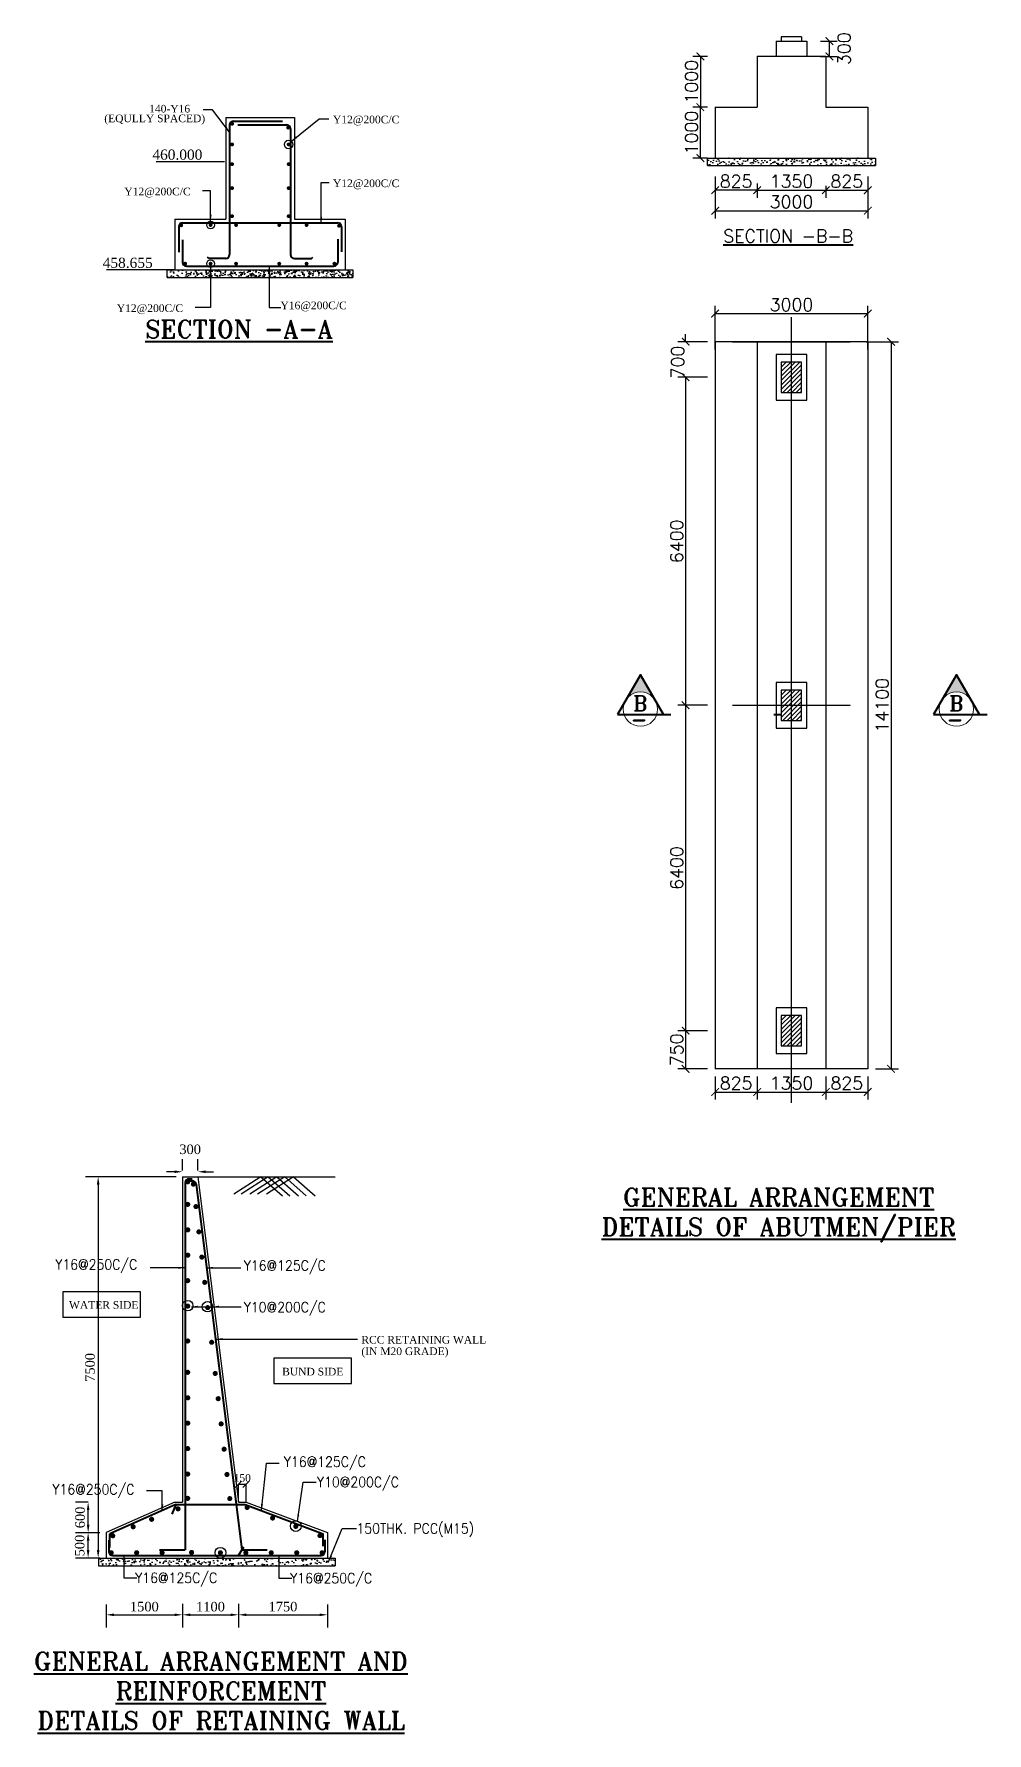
# Model space of a CAD drawing. Header units: inches. Extents: x -400915 to 515323, y 79868 to 577806.
# Drawn here: x 207624 to 226359, y 273265 to 306678 of the extents above; entities that cross this region are included whole.
import ezdxf
from ezdxf.enums import TextEntityAlignment as Align

# ---------------------------------------------------------------- set-up
doc = ezdxf.new("R2010")
doc.units = ezdxf.units.IN
doc.header["$LTSCALE"] = 0.315
doc.header["$MEASUREMENT"] = 0
doc.linetypes.add('CENTER', pattern=[50.8, 31.75, -6.35, 6.35, -6.35])
doc.layers.get('0').update_dxf_attribs({"color": 9})
for name, color, linetype in [('CL', 5, 'CENTER'), ('rec', 7, 'Continuous'), ('stru', 2, 'Continuous'), ('TEXT', 3, 'Continuous')]:
    doc.layers.add(name, color=color, linetype=linetype)
for name, color, linetype, lineweight in [('crass barrier', 1, 'Continuous', 20), ('DM', 1, 'Continuous', 20), ('DMT', 5, 'Continuous', 25), ('RFC', 4, 'Continuous', 40), ('STRUC', 2, 'Continuous', 20), ('TXC', 7, 'Continuous', 40)]:
    doc.layers.add(name, color=color, linetype=linetype, lineweight=lineweight)
doc.styles.add('ROMANS', font='ROMANS')
doc.styles.add('ROMANT', font='romant.shx')
doc.styles.add('S1', font='ROMANS.shx')
doc.styles.get("Standard").update_dxf_attribs({"font": 'romantic.ttf'})
doc.dimstyles.new('75', dxfattribs={"dimscale": 0, "dimtxt": 2.5, "dimasz": 2.5, "dimexe": 1.5, "dimexo": 1.5, "dimgap": 1, "dimtad": 1, "dimdec": 0, "dimzin": 0, "dimdsep": 46, "dimtxsty": 'ROMANS', "dimblk": 'ARCHTICK', "dimcen": -0.75, "dimclrd": 1, "dimclre": 1, "dimclrt": 3, "dimadec": 0, "dimazin": 0, "dimtfac": 1, "dimtdec": 0, "dimtofl": 0, "dimtmove": 0, "dimatfit": 3, "dimfxl": 1, "dimtolj": 1, "dimtzin": 0, "dimarcsym": 0})
doc.dimstyles.new('kri', dxfattribs={"dimtxt": 150, "dimasz": 125, "dimexe": 0.18, "dimexo": 0.0625, "dimgap": 0.09, "dimtad": 1, "dimdec": 0, "dimrnd": 1, "dimzin": 0, "dimdsep": 46, "dimtxsty": 'Standard', "dimblk": 'OBLIQUE', "dimcen": 0.09, "dimclrd": 1, "dimclre": 5, "dimclrt": 3, "dimadec": 0, "dimazin": 0, "dimtfac": 1, "dimtdec": 0, "dimtofl": 0, "dimtmove": 2, "dimatfit": 3, "dimfxl": 1, "dimtolj": 1, "dimtzin": 0, "dimarcsym": 0})

msp = doc.modelspace()

# ---------------------------------------------------------------- texts
at = {"layer": 'DMT', "style": 'S1', "width": 0.9}
for s, p in [('Y16@250C/C', (208043, 282380.4)), ('Y16@125C/C', (211748.8, 282357.7)), ('Y10@200C/C', (211748.8, 281539.8)), ('Y16@125C/C', (212536.8, 278500.2)), ('Y10@200C/C', (213187.6, 278100.8)), ('Y16@250C/C', (207987.4, 277956.3)), ('150THK. PCC(M15)', (213963.1, 277187.9)), ('Y16@125C/C', (209614.5, 276215.7)), ('Y16@250C/C', (212661.2, 276212))]:
    msp.add_text(s, height=200, dxfattribs=at).set_placement(p)
at = {"layer": 'TEXT', "ltscale": 0.5}
for s, height, p in [('(EQULLY SPACED)', 150, (209006.4, 304942.9)), ('140-Y16', 150, (209888.2, 305133.6)), ('Y12@200C/C', 150, (213501.5, 304920.8)), ('460.000', 200, (209952.1, 304205)), ('Y12@200C/C', 150, (213501.5, 303666.2)), ('Y12@200C/C', 150, (209400.3, 303504.6)), ('458.655', 200, (208975.5, 302078.6)), ('Y16@200C/C', 150, (212469.4, 301264.9)), ('Y12@200C/C', 150, (209251.9, 301210.7)), ('WATER SIDE', 150, (208312.8, 281609.1)), ('RCC RETAINING WALL', 150, (214060.4, 280924.3)), ('(IN M20 GRADE)', 150, (214060.4, 280697.7)), ('BUND SIDE', 150, (212503.2, 280297.3))]:
    msp.add_text(s, height=height, dxfattribs=at).set_placement(p)
at = {"layer": 'TXC', "style": 'ROMANT'}
for p in [(219358.3, 293041.3), (225570.6, 293041.3)]:
    msp.add_text('-', height=300, dxfattribs=at).set_placement(p)
at = {"layer": 'TXC', "width": 9218.701, "attachment_point": 5, "style": 'ROMANT'}
for s, insert, char_height in [('{\\LSECTION -B-B}', (222449.6, 302704.9), 250), ('{\\LSECTION -A-A}', (211655.5, 300872.1), 350), ('{\\LGENERAL ARRANGEMENT \\PDETAILS OF ABUTMEN/PIER}', (222263.2, 283452.7), 350), ('{\\LGENERAL ARRANGEMENT AND REINFORCEMENT \\PDETAILS OF RETAINING WALL}', (211299.3, 274093.7), 350)]:
    msp.add_mtext(s, dxfattribs=dict(at, insert=insert, char_height=char_height))
at = {"layer": 'TXC', "style": 'ROMANT'}
for p in [(219542.8, 293363.8), (225755.1, 293363.8)]:
    msp.add_attdef('B', text='A', height=300, dxfattribs=at).set_placement(p, align=Align.CENTER)

# ---------------------------------------------------------------- blocks, each defined once
blk = doc.blocks.new('_Oblique')
at = {"color": 0, "linetype": 'ByBlock', "lineweight": -2}
blk.add_line((-0.5, -0.5), (0.5, 0.5), dxfattribs=at)
blk = doc.blocks.new('_ArchTick')
at = {"layer": 'crass barrier', "color": 0, "const_width": 0.15}
blk.add_lwpolyline([(-0.5, -0.5), (0.5, 0.5)], dxfattribs=at)
blk = doc.blocks.new('*D21')
at = {"layer": 'Defpoints', "color": 0, "linetype": 'Continuous', "transparency": 16777216}
for p in [(224015, 301179), (221015, 300322), (224015, 300322)]:
    blk.add_point(p, dxfattribs=at)
at = {"layer": 'STRUC', "color": 1, "linetype": 'Continuous', "lineweight": -2, "transparency": 16777216}
for p, q in [((221015, 300472), (221015, 301329)), ((221015, 301179), (224015, 301179)), ((224015, 300472), (224015, 301329))]:
    blk.add_line(p, q, dxfattribs=at)
at = {"layer": 'STRUC', "color": 1, "linetype": 'Continuous', "lineweight": -2, "transparency": 16777216, "xscale": 150, "yscale": 150, "zscale": 150, "rotation": 180}
blk.add_blockref('_ArchTick', (221015, 301179), dxfattribs=at)
at = {"layer": 'STRUC', "color": 1, "linetype": 'Continuous', "lineweight": -2, "transparency": 16777216, "xscale": 150, "yscale": 150, "zscale": 150}
blk.add_blockref('_ArchTick', (224015, 301179), dxfattribs=at)
at = {"layer": 'STRUC', "color": 3, "linetype": 'Continuous', "transparency": 16777216, "insert": (222515, 301354), "char_height": 250, "attachment_point": 5, "style": 'ROMANS'}
blk.add_mtext('\\A1;3000', dxfattribs=at)
blk = doc.blocks.new('*D22')
at = {"layer": 'Defpoints', "color": 0, "linetype": 'Continuous', "transparency": 16777216}
for p in [(223835, 300626), (224015, 286326), (224472, 286326)]:
    blk.add_point(p, dxfattribs=at)
at = {"layer": 'STRUC', "color": 1, "linetype": 'Continuous', "lineweight": -2, "transparency": 16777216}
for p, q in [((223985, 300626), (224622, 300626)), ((224472, 300626), (224472, 286326)), ((224165, 286326), (224622, 286326))]:
    blk.add_line(p, q, dxfattribs=at)
at = {"layer": 'STRUC', "color": 1, "linetype": 'Continuous', "lineweight": -2, "transparency": 16777216, "xscale": 150, "yscale": 150, "zscale": 150}
for p, rotation in [((224472, 300626), 90), ((224472, 286326), 270)]:
    blk.add_blockref('_ArchTick', p, dxfattribs=dict(at, rotation=rotation))
at = {"layer": 'STRUC', "color": 3, "linetype": 'Continuous', "transparency": 16777216, "insert": (224297, 293476), "char_height": 250, "attachment_point": 5, "rotation": 90, "style": 'ROMANS'}
blk.add_mtext('\\A1;14100', dxfattribs=at)
blk = doc.blocks.new('*D23')
at = {"layer": 'Defpoints', "color": 0, "linetype": 'Continuous', "transparency": 16777216}
for p in [(221015, 299926), (220434, 293476), (221015, 293476)]:
    blk.add_point(p, dxfattribs=at)
at = {"layer": 'STRUC', "color": 1, "linetype": 'Continuous', "lineweight": -2, "transparency": 16777216}
for p, q in [((220865, 299926), (220284, 299926)), ((220434, 299926), (220434, 293476)), ((220865, 293476), (220284, 293476))]:
    blk.add_line(p, q, dxfattribs=at)
at = {"layer": 'STRUC', "color": 1, "linetype": 'Continuous', "lineweight": -2, "transparency": 16777216, "xscale": 150, "yscale": 150, "zscale": 150}
for p, rotation in [((220434, 299926), 90), ((220434, 293476), 270)]:
    blk.add_blockref('_ArchTick', p, dxfattribs=dict(at, rotation=rotation))
at = {"layer": 'STRUC', "color": 3, "linetype": 'Continuous', "transparency": 16777216, "insert": (220259, 296701), "char_height": 250, "attachment_point": 5, "rotation": 90, "style": 'ROMANS'}
blk.add_mtext('\\A1;6400', dxfattribs=at)
blk = doc.blocks.new('*D24')
at = {"layer": 'Defpoints', "color": 0, "linetype": 'Continuous', "transparency": 16777216}
for p in [(221015, 293476), (220434, 287076), (221015, 287076)]:
    blk.add_point(p, dxfattribs=at)
at = {"layer": 'STRUC', "color": 1, "linetype": 'Continuous', "lineweight": -2, "transparency": 16777216}
for p, q in [((220865, 293476), (220284, 293476)), ((220434, 293476), (220434, 287076)), ((220865, 287076), (220284, 287076))]:
    blk.add_line(p, q, dxfattribs=at)
at = {"layer": 'STRUC', "color": 1, "linetype": 'Continuous', "lineweight": -2, "transparency": 16777216, "xscale": 150, "yscale": 150, "zscale": 150}
for p, rotation in [((220434, 293476), 90), ((220434, 287076), 270)]:
    blk.add_blockref('_ArchTick', p, dxfattribs=dict(at, rotation=rotation))
at = {"layer": 'STRUC', "color": 3, "linetype": 'Continuous', "transparency": 16777216, "insert": (220259, 290276), "char_height": 250, "attachment_point": 5, "rotation": 90, "style": 'ROMANS'}
blk.add_mtext('\\A1;6400', dxfattribs=at)
blk = doc.blocks.new('*D25')
at = {"layer": 'Defpoints', "color": 0, "linetype": 'Continuous', "transparency": 16777216}
for p in [(220434, 300626), (221015, 300626), (221015, 299926)]:
    blk.add_point(p, dxfattribs=at)
at = {"layer": 'STRUC', "color": 1, "linetype": 'Continuous', "lineweight": -2, "transparency": 16777216}
for p, q in [((220434, 300626), (220434, 300776)), ((220865, 300626), (220284, 300626)), ((220865, 299926), (220284, 299926)), ((220434, 299926), (220434, 299776))]:
    blk.add_line(p, q, dxfattribs=at)
at = {"layer": 'STRUC', "color": 1, "linetype": 'Continuous', "lineweight": -2, "transparency": 16777216, "xscale": 150, "yscale": 150, "zscale": 150}
for p, rotation in [((220434, 300626), 270), ((220434, 299926), 90)]:
    blk.add_blockref('_ArchTick', p, dxfattribs=dict(at, rotation=rotation))
at = {"layer": 'STRUC', "color": 3, "linetype": 'Continuous', "transparency": 16777216, "insert": (220278, 300226), "char_height": 250, "attachment_point": 5, "rotation": 90, "style": 'ROMANS'}
blk.add_mtext('\\A1;700', dxfattribs=at)
blk = doc.blocks.new('*D26')
at = {"layer": 'Defpoints', "color": 0, "linetype": 'Continuous', "transparency": 16777216}
for p in [(221015, 287076), (220434, 286326), (221015, 286326)]:
    blk.add_point(p, dxfattribs=at)
at = {"layer": 'STRUC', "color": 1, "linetype": 'Continuous', "lineweight": -2, "transparency": 16777216}
for p, q in [((220865, 287076), (220284, 287076)), ((220434, 287076), (220434, 286326)), ((220865, 286326), (220284, 286326))]:
    blk.add_line(p, q, dxfattribs=at)
at = {"layer": 'STRUC', "color": 1, "linetype": 'Continuous', "lineweight": -2, "transparency": 16777216, "xscale": 150, "yscale": 150, "zscale": 150}
for p, rotation in [((220434, 287076), 90), ((220434, 286326), 270)]:
    blk.add_blockref('_ArchTick', p, dxfattribs=dict(at, rotation=rotation))
at = {"layer": 'STRUC', "color": 3, "linetype": 'Continuous', "transparency": 16777216, "insert": (220259, 286701), "char_height": 250, "attachment_point": 5, "rotation": 90, "style": 'ROMANS'}
blk.add_mtext('\\A1;750', dxfattribs=at)
blk = doc.blocks.new('*D27')
at = {"layer": 'Defpoints', "color": 0, "linetype": 'Continuous', "transparency": 16777216}
for p in [(221015, 286326), (221840, 286326), (221840, 285871)]:
    blk.add_point(p, dxfattribs=at)
at = {"layer": 'STRUC', "color": 1, "linetype": 'Continuous', "lineweight": -2, "transparency": 16777216}
for p, q in [((221015, 286176), (221015, 285721)), ((221840, 286176), (221840, 285721)), ((221015, 285871), (221840, 285871))]:
    blk.add_line(p, q, dxfattribs=at)
at = {"layer": 'STRUC', "color": 1, "linetype": 'Continuous', "lineweight": -2, "transparency": 16777216, "xscale": 150, "yscale": 150, "zscale": 150, "rotation": 180}
blk.add_blockref('_ArchTick', (221015, 285871), dxfattribs=at)
at = {"layer": 'STRUC', "color": 1, "linetype": 'Continuous', "lineweight": -2, "transparency": 16777216, "xscale": 150, "yscale": 150, "zscale": 150}
blk.add_blockref('_ArchTick', (221840, 285871), dxfattribs=at)
at = {"layer": 'STRUC', "color": 3, "linetype": 'Continuous', "transparency": 16777216, "insert": (221427, 286046), "char_height": 250, "attachment_point": 5, "style": 'ROMANS'}
blk.add_mtext('\\A1;825', dxfattribs=at)
blk = doc.blocks.new('*D28')
at = {"layer": 'Defpoints', "color": 0, "linetype": 'Continuous', "transparency": 16777216}
for p in [(221840, 286326), (223190, 286326), (223190, 285871)]:
    blk.add_point(p, dxfattribs=at)
at = {"layer": 'STRUC', "color": 1, "linetype": 'Continuous', "lineweight": -2, "transparency": 16777216}
for p, q in [((221840, 286176), (221840, 285721)), ((223190, 286176), (223190, 285721)), ((221840, 285871), (223190, 285871))]:
    blk.add_line(p, q, dxfattribs=at)
at = {"layer": 'STRUC', "color": 1, "linetype": 'Continuous', "lineweight": -2, "transparency": 16777216, "xscale": 150, "yscale": 150, "zscale": 150, "rotation": 180}
blk.add_blockref('_ArchTick', (221840, 285871), dxfattribs=at)
at = {"layer": 'STRUC', "color": 1, "linetype": 'Continuous', "lineweight": -2, "transparency": 16777216, "xscale": 150, "yscale": 150, "zscale": 150}
blk.add_blockref('_ArchTick', (223190, 285871), dxfattribs=at)
at = {"layer": 'STRUC', "color": 3, "linetype": 'Continuous', "transparency": 16777216, "insert": (222515, 286046), "char_height": 250, "attachment_point": 5, "style": 'ROMANS'}
blk.add_mtext('\\A1;1350', dxfattribs=at)
blk = doc.blocks.new('*D29')
at = {"layer": 'Defpoints', "color": 0, "linetype": 'Continuous', "transparency": 16777216}
for p in [(223190, 286326), (224015, 286326), (224015, 285871)]:
    blk.add_point(p, dxfattribs=at)
at = {"layer": 'STRUC', "color": 1, "linetype": 'Continuous', "lineweight": -2, "transparency": 16777216}
for p, q in [((223190, 286176), (223190, 285721)), ((224015, 286176), (224015, 285721)), ((223190, 285871), (224015, 285871))]:
    blk.add_line(p, q, dxfattribs=at)
at = {"layer": 'STRUC', "color": 1, "linetype": 'Continuous', "lineweight": -2, "transparency": 16777216, "xscale": 150, "yscale": 150, "zscale": 150, "rotation": 180}
blk.add_blockref('_ArchTick', (223190, 285871), dxfattribs=at)
at = {"layer": 'STRUC', "color": 1, "linetype": 'Continuous', "lineweight": -2, "transparency": 16777216, "xscale": 150, "yscale": 150, "zscale": 150}
blk.add_blockref('_ArchTick', (224015, 285871), dxfattribs=at)
at = {"layer": 'STRUC', "color": 3, "linetype": 'Continuous', "transparency": 16777216, "insert": (223602, 286046), "char_height": 250, "attachment_point": 5, "style": 'ROMANS'}
blk.add_mtext('\\A1;825', dxfattribs=at)
blk = doc.blocks.new('*D30')
at = {"layer": 'Defpoints', "color": 0, "linetype": 'Continuous', "transparency": 16777216}
for p in [(221015, 306238), (220724, 305238), (221015, 305238)]:
    blk.add_point(p, dxfattribs=at)
at = {"layer": 'STRUC', "color": 1, "linetype": 'Continuous', "lineweight": -2, "transparency": 16777216}
for p, q in [((220865, 306238), (220574, 306238)), ((220724, 306238), (220724, 305238)), ((220865, 305238), (220574, 305238))]:
    blk.add_line(p, q, dxfattribs=at)
at = {"layer": 'STRUC', "color": 1, "linetype": 'Continuous', "lineweight": -2, "transparency": 16777216, "xscale": 150, "yscale": 150, "zscale": 150}
for p, rotation in [((220724, 306238), 90), ((220724, 305238), 270)]:
    blk.add_blockref('_ArchTick', p, dxfattribs=dict(at, rotation=rotation))
at = {"layer": 'STRUC', "color": 3, "linetype": 'Continuous', "transparency": 16777216, "insert": (220549, 305738), "char_height": 250, "attachment_point": 5, "rotation": 90, "style": 'ROMANS'}
blk.add_mtext('\\A1;1000', dxfattribs=at)
blk = doc.blocks.new('*D31')
at = {"layer": 'Defpoints', "color": 0, "linetype": 'Continuous', "transparency": 16777216}
for p in [(224015, 304022), (223190, 303606), (224015, 303606)]:
    blk.add_point(p, dxfattribs=at)
at = {"layer": 'STRUC', "color": 1, "linetype": 'Continuous', "lineweight": -2, "transparency": 16777216}
for p, q in [((224015, 303872), (224015, 303456)), ((223190, 303606), (224015, 303606))]:
    blk.add_line(p, q, dxfattribs=at)
at = {"layer": 'STRUC', "color": 1, "linetype": 'Continuous', "lineweight": -2, "transparency": 16777216, "xscale": 150, "yscale": 150, "zscale": 150, "rotation": 180}
blk.add_blockref('_ArchTick', (223190, 303606), dxfattribs=at)
at = {"layer": 'STRUC', "color": 1, "linetype": 'Continuous', "lineweight": -2, "transparency": 16777216, "xscale": 150, "yscale": 150, "zscale": 150}
blk.add_blockref('_ArchTick', (224015, 303606), dxfattribs=at)
at = {"layer": 'STRUC', "color": 3, "linetype": 'Continuous', "transparency": 16777216, "insert": (223602, 303781), "char_height": 250, "attachment_point": 5, "style": 'ROMANS'}
blk.add_mtext('\\A1;825', dxfattribs=at)
blk = doc.blocks.new('*D32')
at = {"layer": 'Defpoints', "color": 0, "linetype": 'Continuous', "transparency": 16777216}
for p in [(221015, 303618), (224015, 303618), (224015, 303202)]:
    blk.add_point(p, dxfattribs=at)
at = {"layer": 'STRUC', "color": 1, "linetype": 'Continuous', "lineweight": -2, "transparency": 16777216}
for p, q in [((221015, 303468), (221015, 303052)), ((224015, 303468), (224015, 303052)), ((221015, 303202), (224015, 303202))]:
    blk.add_line(p, q, dxfattribs=at)
at = {"layer": 'STRUC', "color": 1, "linetype": 'Continuous', "lineweight": -2, "transparency": 16777216, "xscale": 150, "yscale": 150, "zscale": 150, "rotation": 180}
blk.add_blockref('_ArchTick', (221015, 303202), dxfattribs=at)
at = {"layer": 'STRUC', "color": 1, "linetype": 'Continuous', "lineweight": -2, "transparency": 16777216, "xscale": 150, "yscale": 150, "zscale": 150}
blk.add_blockref('_ArchTick', (224015, 303202), dxfattribs=at)
at = {"layer": 'STRUC', "color": 3, "linetype": 'Continuous', "transparency": 16777216, "insert": (222515, 303377), "char_height": 250, "attachment_point": 5, "style": 'ROMANS'}
blk.add_mtext('\\A1;3000', dxfattribs=at)
blk = doc.blocks.new('*D33')
at = {"layer": 'Defpoints', "color": 0, "linetype": 'Continuous', "transparency": 16777216}
for p in [(221015, 304022), (221015, 303606), (221840, 303606)]:
    blk.add_point(p, dxfattribs=at)
at = {"layer": 'STRUC', "color": 1, "linetype": 'Continuous', "lineweight": -2, "transparency": 16777216}
for p, q in [((221015, 303872), (221015, 303456)), ((221840, 303756), (221840, 303756)), ((221840, 303606), (221015, 303606))]:
    blk.add_line(p, q, dxfattribs=at)
at = {"layer": 'STRUC', "color": 1, "linetype": 'Continuous', "lineweight": -2, "transparency": 16777216, "xscale": 150, "yscale": 150, "zscale": 150, "rotation": 180}
blk.add_blockref('_ArchTick', (221015, 303606), dxfattribs=at)
at = {"layer": 'STRUC', "color": 1, "linetype": 'Continuous', "lineweight": -2, "transparency": 16777216, "xscale": 150, "yscale": 150, "zscale": 150}
blk.add_blockref('_ArchTick', (221840, 303606), dxfattribs=at)
at = {"layer": 'STRUC', "color": 3, "linetype": 'Continuous', "transparency": 16777216, "insert": (221427, 303781), "char_height": 250, "attachment_point": 5, "style": 'ROMANS'}
blk.add_mtext('\\A1;825', dxfattribs=at)
blk = doc.blocks.new('*D34')
at = {"layer": 'Defpoints', "color": 0, "linetype": 'Continuous', "transparency": 16777216}
for p in [(220724, 305238), (221015, 305238), (221015, 304238)]:
    blk.add_point(p, dxfattribs=at)
at = {"layer": 'STRUC', "color": 1, "linetype": 'Continuous', "lineweight": -2, "transparency": 16777216}
for p, q in [((220865, 305238), (220574, 305238)), ((220724, 304238), (220724, 305238)), ((220865, 304238), (220574, 304238))]:
    blk.add_line(p, q, dxfattribs=at)
at = {"layer": 'STRUC', "color": 1, "linetype": 'Continuous', "lineweight": -2, "transparency": 16777216, "xscale": 150, "yscale": 150, "zscale": 150}
for p, rotation in [((220724, 305238), 90), ((220724, 304238), 270)]:
    blk.add_blockref('_ArchTick', p, dxfattribs=dict(at, rotation=rotation))
at = {"layer": 'STRUC', "color": 3, "linetype": 'Continuous', "transparency": 16777216, "insert": (220549, 304738), "char_height": 250, "attachment_point": 5, "rotation": 90, "style": 'ROMANS'}
blk.add_mtext('\\A1;1000', dxfattribs=at)
blk = doc.blocks.new('*D35')
at = {"layer": 'Defpoints', "color": 0, "linetype": 'Continuous', "transparency": 16777216}
for p in [(222937, 306538), (223260, 306538), (222937, 306238)]:
    blk.add_point(p, dxfattribs=at)
at = {"layer": 'STRUC', "color": 1, "linetype": 'Continuous', "lineweight": -2, "transparency": 16777216}
for p, q in [((223087, 306538), (223410, 306538)), ((223260, 306238), (223260, 306538)), ((223087, 306238), (223410, 306238))]:
    blk.add_line(p, q, dxfattribs=at)
at = {"layer": 'STRUC', "color": 1, "linetype": 'Continuous', "lineweight": -2, "transparency": 16777216, "xscale": 150, "yscale": 150, "zscale": 150}
for p, rotation in [((223260, 306538), 90), ((223260, 306238), 270)]:
    blk.add_blockref('_ArchTick', p, dxfattribs=dict(at, rotation=rotation))
at = {"layer": 'STRUC', "color": 3, "linetype": 'Continuous', "transparency": 16777216, "insert": (223549, 306388), "char_height": 250, "attachment_point": 5, "rotation": 90, "style": 'ROMANS'}
blk.add_mtext('\\A1;300', dxfattribs=at)
blk = doc.blocks.new('*D44')
at = {"layer": 'Defpoints', "color": 0, "ltscale": 0.5, "transparency": 16777216}
for p in [(209044, 275918), (210544, 275933), (210544, 275590)]:
    blk.add_point(p, dxfattribs=at)
at = {"layer": 'rec', "color": 1, "lineweight": -2, "ltscale": 0.5, "transparency": 16777216}
for p, q in [((209044, 275793), (209044, 275340)), ((210544, 275808), (210544, 275340)), ((209200, 275590), (210388, 275590))]:
    blk.add_line(p, q, dxfattribs=at)
at = {"layer": 'rec', "color": 1, "ltscale": 0.5, "transparency": 16777216}
for points in [[(209200, 275616), (209200, 275564), (209044, 275590)], [(210388, 275616), (210388, 275564), (210544, 275590)]]:
    blk.add_solid(points, dxfattribs=at)
at = {"layer": 'rec', "color": 3, "ltscale": 0.5, "transparency": 16777216, "insert": (209794, 275750), "char_height": 187.5, "attachment_point": 5}
blk.add_mtext('\\A1;1500', dxfattribs=at)
blk = doc.blocks.new('*D45')
at = {"layer": 'Defpoints', "color": 0, "ltscale": 0.5, "transparency": 16777216}
for p in [(210544, 275918), (211644, 275933), (211644, 275590)]:
    blk.add_point(p, dxfattribs=at)
at = {"layer": 'rec', "color": 1, "lineweight": -2, "ltscale": 0.5, "transparency": 16777216}
for p, q in [((210544, 275793), (210544, 275340)), ((211644, 275808), (211644, 275340)), ((210700, 275590), (211488, 275590))]:
    blk.add_line(p, q, dxfattribs=at)
at = {"layer": 'rec', "color": 1, "ltscale": 0.5, "transparency": 16777216}
for points in [[(210700, 275616), (210700, 275564), (210544, 275590)], [(211488, 275616), (211488, 275564), (211644, 275590)]]:
    blk.add_solid(points, dxfattribs=at)
at = {"layer": 'rec', "color": 3, "ltscale": 0.5, "transparency": 16777216, "insert": (211094, 275749), "char_height": 187.5, "attachment_point": 5}
blk.add_mtext('\\A1;1100', dxfattribs=at)
blk = doc.blocks.new('*D46')
at = {"layer": 'Defpoints', "color": 0, "ltscale": 0.5, "transparency": 16777216}
for p in [(211644, 275903), (213394, 275918), (213394, 275590)]:
    blk.add_point(p, dxfattribs=at)
at = {"layer": 'rec', "color": 1, "lineweight": -2, "ltscale": 0.5, "transparency": 16777216}
for p, q in [((211644, 275778), (211644, 275340)), ((213394, 275793), (213394, 275340)), ((211800, 275590), (213238, 275590))]:
    blk.add_line(p, q, dxfattribs=at)
at = {"layer": 'rec', "color": 1, "ltscale": 0.5, "transparency": 16777216}
for points in [[(211800, 275616), (211800, 275564), (211644, 275590)], [(213238, 275616), (213238, 275564), (213394, 275590)]]:
    blk.add_solid(points, dxfattribs=at)
at = {"layer": 'rec', "color": 3, "ltscale": 0.5, "transparency": 16777216, "insert": (212519, 275750), "char_height": 187.5, "attachment_point": 5}
blk.add_mtext('\\A1;1750', dxfattribs=at)
blk = doc.blocks.new('*D47')
at = {"layer": 'Defpoints', "color": 0, "ltscale": 0.5, "transparency": 16777216}
for p in [(208688, 277205), (209044, 277205), (209044, 276705)]:
    blk.add_point(p, dxfattribs=at)
at = {"layer": 'rec', "color": 1, "lineweight": -2, "ltscale": 0.5, "transparency": 16777216}
for p, q in [((208919, 277205), (208438, 277205)), ((208688, 276862), (208688, 277049)), ((208919, 276705), (208438, 276705))]:
    blk.add_line(p, q, dxfattribs=at)
at = {"layer": 'rec', "color": 1, "ltscale": 0.5, "transparency": 16777216}
for points in [[(208662, 277049), (208714, 277049), (208688, 277205)], [(208662, 276862), (208714, 276862), (208688, 276705)]]:
    blk.add_solid(points, dxfattribs=at)
at = {"layer": 'rec', "color": 3, "ltscale": 0.5, "transparency": 16777216, "insert": (208523, 276952), "char_height": 187.5, "attachment_point": 5, "rotation": 90}
blk.add_mtext('\\A1;500', dxfattribs=at)
blk = doc.blocks.new('*D48')
at = {"layer": 'Defpoints', "color": 0, "ltscale": 0.5, "transparency": 16777216}
for p in [(208689, 277805), (208817, 277805), (209044, 277205)]:
    blk.add_point(p, dxfattribs=at)
at = {"layer": 'rec', "color": 1, "lineweight": -2, "ltscale": 0.5, "transparency": 16777216}
for p, q in [((208692, 277805), (208439, 277805)), ((208689, 277362), (208689, 277649)), ((208919, 277205), (208439, 277205))]:
    blk.add_line(p, q, dxfattribs=at)
at = {"layer": 'rec', "color": 1, "ltscale": 0.5, "transparency": 16777216}
for points in [[(208663, 277649), (208715, 277649), (208689, 277805)], [(208663, 277362), (208715, 277362), (208689, 277205)]]:
    blk.add_solid(points, dxfattribs=at)
at = {"layer": 'rec', "color": 3, "ltscale": 0.5, "transparency": 16777216, "insert": (208530, 277505), "char_height": 187.5, "attachment_point": 5, "rotation": 90}
blk.add_mtext('\\A1;600', dxfattribs=at)
blk = doc.blocks.new('*D49')
at = {"layer": 'Defpoints', "color": 0, "ltscale": 0.5, "transparency": 16777216}
for p in [(210544, 284205), (210844, 284303), (210844, 284205)]:
    blk.add_point(p, dxfattribs=at)
at = {"layer": 'rec', "color": 1, "lineweight": -2, "ltscale": 0.5, "transparency": 16777216}
for p, q in [((210544, 284330), (210544, 284553)), ((210844, 284330), (210844, 284553)), ((210388, 284303), (210231, 284303)), ((211000, 284303), (211156, 284303))]:
    blk.add_line(p, q, dxfattribs=at)
at = {"layer": 'rec', "color": 1, "ltscale": 0.5, "transparency": 16777216}
for points in [[(210388, 284329), (210388, 284277), (210544, 284303)], [(211000, 284329), (211000, 284277), (210844, 284303)]]:
    blk.add_solid(points, dxfattribs=at)
at = {"layer": 'rec', "color": 3, "ltscale": 0.5, "transparency": 16777216, "insert": (210694, 284743), "char_height": 187.5, "attachment_point": 5}
blk.add_mtext('\\A1;300', dxfattribs=at)
blk = doc.blocks.new('*D50')
at = {"layer": 'Defpoints', "color": 0, "ltscale": 0.5, "transparency": 16777216}
for p in [(211794, 278156), (211644, 277805), (211794, 277805)]:
    blk.add_point(p, dxfattribs=at)
at = {"layer": 'rec', "color": 5, "lineweight": -2, "ltscale": 0.5, "transparency": 16777216}
for p, q in [((211644, 277806), (211644, 278156)), ((211794, 277806), (211794, 278156))]:
    blk.add_line(p, q, dxfattribs=at)
at = {"layer": 'rec', "color": 1, "lineweight": -2, "ltscale": 0.5, "transparency": 16777216}
blk.add_line((211644, 278156), (211794, 278156), dxfattribs=at)
at = {"layer": 'rec', "color": 1, "lineweight": -2, "ltscale": 0.5, "transparency": 16777216, "xscale": 125, "yscale": 125, "zscale": 125, "rotation": 180}
blk.add_blockref('_Oblique', (211644, 278156), dxfattribs=at)
at = {"layer": 'rec', "color": 1, "lineweight": -2, "ltscale": 0.5, "transparency": 16777216, "xscale": 125, "yscale": 125, "zscale": 125}
blk.add_blockref('_Oblique', (211794, 278156), dxfattribs=at)
at = {"layer": 'rec', "color": 3, "ltscale": 0.5, "transparency": 16777216, "insert": (211719, 278281), "char_height": 150, "attachment_point": 5}
blk.add_mtext('\\A1;150', dxfattribs=at)
blk = doc.blocks.new('*D51')
at = {"layer": 'Defpoints', "color": 0, "ltscale": 0.5, "transparency": 16777216}
for p in [(210544, 284205), (208886, 276705), (209044, 276705)]:
    blk.add_point(p, dxfattribs=at)
at = {"layer": 'rec', "color": 1, "lineweight": -2, "ltscale": 0.5, "transparency": 16777216}
for p, q in [((210419, 284205), (208636, 284205)), ((208886, 284049), (208886, 276862)), ((208919, 276705), (208636, 276705))]:
    blk.add_line(p, q, dxfattribs=at)
at = {"layer": 'rec', "color": 1, "ltscale": 0.5, "transparency": 16777216}
for points in [[(208860, 284049), (208912, 284049), (208886, 284205)], [(208860, 276862), (208912, 276862), (208886, 276705)]]:
    blk.add_solid(points, dxfattribs=at)
at = {"layer": 'rec', "color": 3, "ltscale": 0.5, "transparency": 16777216, "insert": (208726, 280455), "char_height": 187.5, "attachment_point": 5, "rotation": 90}
blk.add_mtext('\\A1;7500', dxfattribs=at)
blk = doc.blocks.new('*D149')
at = {"layer": 'Defpoints', "color": 0, "linetype": 'Continuous', "transparency": 16777216}
for p in [(221840, 303890), (223190, 303841), (223190, 303606)]:
    blk.add_point(p, dxfattribs=at)
at = {"layer": 'STRUC', "color": 1, "linetype": 'Continuous', "lineweight": -2, "transparency": 16777216}
for p, q in [((221840, 303740), (221840, 303456)), ((221840, 303606), (223190, 303606)), ((223190, 303691), (223190, 303456))]:
    blk.add_line(p, q, dxfattribs=at)
at = {"layer": 'STRUC', "color": 1, "linetype": 'Continuous', "lineweight": -2, "transparency": 16777216, "xscale": 150, "yscale": 150, "zscale": 150, "rotation": 180}
blk.add_blockref('_ArchTick', (221840, 303606), dxfattribs=at)
at = {"layer": 'STRUC', "color": 1, "linetype": 'Continuous', "lineweight": -2, "transparency": 16777216, "xscale": 150, "yscale": 150, "zscale": 150}
blk.add_blockref('_ArchTick', (223190, 303606), dxfattribs=at)
at = {"layer": 'STRUC', "color": 3, "linetype": 'Continuous', "transparency": 16777216, "insert": (222515, 303781), "char_height": 250, "attachment_point": 5, "style": 'ROMANS'}
blk.add_mtext('\\A1;1350', dxfattribs=at)

# ---------------------------------------------------------------- dimensions: what is measured, and where the dimension line sits
at = {"layer": 'rec', "ltscale": 0.5}
for base, p1, p2, picture, middle in [((210843.8, 284303.2), (210543.8, 284205.4), (210843.8, 284205.4), '*D49', (210693.8, 284742.8)), ((210543.8, 275590.4), (209043.8, 275917.8), (210543.8, 275932.8), '*D44', (209793.8, 275750.2)), ((211643.8, 275590.4), (210543.8, 275917.8), (211643.8, 275932.8), '*D45', (211093.8, 275748.7)), ((213393.8, 275590.4), (211643.8, 275902.8), (213393.8, 275917.8), '*D46', (212518.8, 275750.2))]:
    dim = msp.add_linear_dim(base=base, p1=p1, p2=p2, dimstyle='kri', override={"dimscale": 1.25, "dimexe": 200, "dimexo": 100, "dimgap": 50, "dimsah": 1, "dimclre": 1}, dxfattribs=at)
    dim.commit()
    dim.dimension.update_dxf_attribs({"geometry": picture, "text_midpoint": middle})
for base, p1, p2, picture, middle in [((208886.3, 276705.4), (210543.8, 284205.4), (209043.8, 276705.4), '*D51', (208726.4, 280455.4)), ((208689.2, 277805.4), (209043.8, 277205.4), (208817.5, 277805.4), '*D48', (208530.2, 277505.4))]:
    dim = msp.add_linear_dim(base=base, p1=p1, p2=p2, angle=90, dimstyle='kri', override={"dimscale": 1.25, "dimexe": 200, "dimexo": 100, "dimgap": 50, "dimsah": 1, "dimclre": 1}, dxfattribs=at)
    dim.commit()
    dim.dimension.update_dxf_attribs({"geometry": picture, "text_midpoint": middle})
dim = msp.add_linear_dim(base=(211793.8, 278156), p1=(211643.8, 277805.4), p2=(211793.8, 277805.4), dimstyle='kri', dxfattribs=at)
dim.commit()
dim.dimension.update_dxf_attribs({"geometry": '*D50', "text_midpoint": (211718.8, 278281)})
dim = msp.add_linear_dim(base=(208687.6, 277205.4), p1=(209043.8, 276705.4), p2=(209043.8, 277205.4), angle=90, dimstyle='kri', override={"dimscale": 1.25, "dimexe": 200, "dimexo": 100, "dimgap": 50, "dimsah": 1, "dimclre": 1}, dxfattribs=at)
dim.commit()
dim.dimension.update_dxf_attribs({"geometry": '*D47', "text_midpoint": (208523.1, 276952), "dimtype": 160})
at = {"layer": 'STRUC', "linetype": 'Continuous'}
for base, p1, p2, angle, picture, middle in [((223260, 306538.3), (222937.4, 306238.3), (222937.4, 306538.3), 90, '*D35', (223549.1, 306388.3)), ((220434.4, 300625.9), (221014.5, 299925.9), (221014.5, 300625.9), 270, '*D25', (220278.2, 300225.9))]:
    dim = msp.add_linear_dim(base=base, p1=p1, p2=p2, angle=angle, dimstyle='75', override={"dimscale": 100, "dimasz": 1.5, "dimgap": 0.5, "dimtmove": 2}, dxfattribs=at)
    dim.commit()
    dim.dimension.update_dxf_attribs({"geometry": picture, "text_midpoint": middle, "dimtype": 160})
for base, p1, p2, angle, picture, middle in [((220724.5, 305238.3), (221014.5, 306238.3), (221014.5, 305238.3), 90, '*D30', (220549.5, 305738.3)), ((220724.5, 305238.3), (221014.5, 304238.3), (221014.5, 305238.3), 270, '*D34', (220549.5, 304738.3)), ((221014.5, 303606.4), (221839.5, 303606.2), (221014.5, 304021.5), 180, '*D33', (221427, 303781.4)), ((220434.2, 287075.9), (221014.5, 293475.9), (221014.5, 287075.9), 90, '*D24', (220259.2, 290275.9)), ((220434.4, 286325.9), (221014.5, 287075.9), (221014.5, 286325.9), 90, '*D26', (220259.4, 286700.9))]:
    dim = msp.add_linear_dim(base=base, p1=p1, p2=p2, angle=angle, dimstyle='75', override={"dimscale": 100, "dimasz": 1.5, "dimgap": 0.5, "dimtmove": 2}, dxfattribs=at)
    dim.commit()
    dim.dimension.update_dxf_attribs({"geometry": picture, "text_midpoint": middle})
for base, p1, p2, picture, middle in [((223189.5, 303606.4), (221839.5, 303889.9), (223189.5, 303841.1), '*D149', (222514.5, 303781.4)), ((224014.5, 303606.4), (223189.5, 303606.4), (224014.5, 304021.5), '*D31', (223602, 303781.4)), ((224014.5, 303201.7), (221014.5, 303617.7), (224014.5, 303617.7), '*D32', (222514.5, 303376.7)), ((224014.5, 301179.1), (221014.5, 300321.8), (224014.5, 300321.8), '*D21', (222514.5, 301354.1)), ((221839.5, 285871.2), (221014.5, 286325.9), (221839.5, 286325.9), '*D27', (221427, 286046.2)), ((223189.5, 285871), (221839.5, 286325.9), (223189.5, 286325.9), '*D28', (222514.5, 286046)), ((224014.5, 285871), (223189.5, 286325.9), (224014.5, 286325.9), '*D29', (223602, 286046))]:
    dim = msp.add_linear_dim(base=base, p1=p1, p2=p2, dimstyle='75', override={"dimscale": 100, "dimasz": 1.5, "dimgap": 0.5, "dimtmove": 2}, dxfattribs=at)
    dim.commit()
    dim.dimension.update_dxf_attribs({"geometry": picture, "text_midpoint": middle})
for base, p1, p2, text, picture, middle in [((224472.1, 286325.9), (223835, 300625.9), (224014.5, 286325.9), '14100', '*D22', (224297.1, 293475.9)), ((220434.4, 293475.9), (221014.5, 299925.9), (221014.5, 293475.9), '6400', '*D23', (220259.4, 296700.9))]:
    dim = msp.add_linear_dim(base=base, p1=p1, p2=p2, angle=90, text=text, dimstyle='75', override={"dimscale": 100, "dimasz": 1.5, "dimgap": 0.5, "dimtmove": 2}, dxfattribs=at)
    dim.commit()
    dim.dimension.update_dxf_attribs({"geometry": picture, "text_midpoint": middle})

# ---------------------------------------------------------------- hatches: boundary and pattern name
at = {"layer": 'DM'}
for points in [[(219546.4, 294075.4), (219254.2, 293569.2, -0.5773503), (219838.7, 293569.2)], [(225758.7, 294075.4), (225466.4, 293569.2, -0.5773503), (226051, 293569.2)]]:
    msp.add_hatch(color=256, dxfattribs=at).paths.add_polyline_path(points)
at = {"layer": 'rec', "ltscale": 0.5}
h = msp.add_hatch(dxfattribs=at)
h.set_pattern_fill('AR-CONC', color=6, scale=30, style=0)
h.set_pattern_definition([(130, (237309.81, -7183.17), (-215.17805, -18.82564), [22.5, -247.5]), (185, (237309.81, -7183.17), (41.6254, 225.65764), [18, -198]), (79.5486, (237291.88, -7184.74), (-173.55281, 206.83186), [19.12206, -210.34263]), (133.8158, (237309.8, -7123.17), (-320.17231, -49.6557), [33.75, -371.25]), (83.3644, (237283.13, -7127.3), (-280.3988, 292.23536), [28.6831, -315.5139]), (188.8158, (237309.8, -7123.17), (-280.3986, 292.23558), [27, -297]), (159, (237279.81, -7138.17), (-179.07212, -120.78567), [22.5, -247.5]), (214, (237279.81, -7138.17), (-72.9946, 217.54501), [18, -198]), (108.5486, (237264.9, -7148.23), (-252.06679, 96.75915), [19.12206, -210.34263]), (142.5, (237309.81, -7183.17), (-3.647957, 99.868156), [0, -195.6, 0, -201, 0, -198.75]), (172.5, (237309.81, -7183.17), (-78.92086, 118.323514), [0, -114.6, 0, -191.1, 0, -75.75]), (212.5, (237376.71, -7183.17), (-160.14673, -6.766462), [0, -75, 0, -234, 0, -310.5]), (222.5, (237406.71, -7183.17), (-174.95585, 30.031495), [0, -97.5, 0, -155.4, 0, -220.5])])
h.paths.add_polyline_path([(222514.5, 304238.3), (224164.5, 304238.3), (224164.5, 304088.3), (222514.5, 304088.3)])
h.paths.add_polyline_path([(220864.5, 304238.3), (222514.5, 304238.3), (222514.5, 304088.3), (220864.5, 304088.3)])
h = msp.add_hatch(dxfattribs=at)
h.set_pattern_fill('AR-CONC', color=256, scale=30, style=0)
h.set_pattern_definition([(50, (0, 0), (215.178055, -18.82564), [22.5, -247.5]), (355, (0, 0), (-41.6254, 225.65764), [18, -198]), (100.4514, (17.93, -1.57), (173.55281, 206.83186), [19.12206, -210.34263]), (46.1842, (0, 60), (320.17231, -49.6557), [33.75, -371.25]), (96.6356, (26.68, 55.86), (280.3988, 292.23536), [28.6831, -315.5139]), (351.1842, (0, 60), (280.39858, 292.23558), [27, -297]), (21, (30, 45), (179.072116, -120.78567), [22.5, -247.5]), (326, (30, 45), (72.9946, 217.54501), [18, -198]), (71.4514, (44.92, 34.93), (252.06679, 96.75915), [19.12206, -210.34263]), (37.5, (0, 0), (3.647957, 99.868156), [0, -195.6, 0, -201, 0, -198.75]), (7.5, (0, 0), (78.92086, 118.323514), [0, -114.6, 0, -191.1, 0, -75.75]), (327.5, (-66.9, 0), (160.14673, -6.766462), [0, -75, 0, -234, 0, -310.5]), (317.5, (-96.9, 0), (174.95585, 30.031495), [0, -97.5, 0, -155.4, 0, -220.5])])
edge = h.paths.add_edge_path(flags=17)
edge.add_line((210244.2, 302888.3), (210244.2, 303038.3))
h = msp.add_hatch(dxfattribs=at)
h.set_pattern_fill('AR-CONC', color=256, scale=30, style=0)
h.set_pattern_definition([(50, (0, -1000), (215.178055, -18.82564), [22.5, -247.5]), (355, (0, -1000), (-41.6254, 225.65764), [18, -198]), (100.4514, (17.93, -1001.57), (173.55281, 206.83186), [19.12206, -210.34263]), (46.1842, (0, -940), (320.17231, -49.6557), [33.75, -371.25]), (96.6356, (26.68, -944.14), (280.3988, 292.23536), [28.6831, -315.5139]), (351.1842, (0, -940), (280.39858, 292.23558), [27, -297]), (21, (30, -955), (179.072116, -120.78567), [22.5, -247.5]), (326, (30, -955), (72.9946, 217.54501), [18, -198]), (71.4514, (44.92, -965.07), (252.06679, 96.75915), [19.12206, -210.34263]), (37.5, (0, -1000), (3.647957, 99.868156), [0, -195.6, 0, -201, 0, -198.75]), (7.5, (0, -1000), (78.92086, 118.323514), [0, -114.6, 0, -191.1, 0, -75.75]), (327.5, (-66.9, -1000), (160.14673, -6.766462), [0, -75, 0, -234, 0, -310.5]), (317.5, (-96.9, -1000), (174.95585, 30.031495), [0, -97.5, 0, -155.4, 0, -220.5])])
h.paths.add_polyline_path([(210244.2, 302038.3), (210244.2, 301888.3), (213894.2, 301888.3), (213894.2, 302038.3)])
h = msp.add_hatch(dxfattribs=at)
h.set_pattern_fill('AR-CONC', color=6, scale=30, style=0)
h.set_pattern_definition([(130, (227039.48, -9383.17), (-215.17805, -18.82564), [22.5, -247.5]), (185, (227039.48, -9383.17), (41.6254, 225.65764), [18, -198]), (79.5486, (227021.55, -9384.74), (-173.55281, 206.83186), [19.12206, -210.34263]), (133.8158, (227039.48, -9323.17), (-320.17231, -49.6557), [33.75, -371.25]), (83.3644, (227012.8, -9327.3), (-280.3988, 292.23536), [28.6831, -315.5139]), (188.8158, (227039.48, -9323.17), (-280.3986, 292.23558), [27, -297]), (159, (227009.48, -9338.17), (-179.07212, -120.78567), [22.5, -247.5]), (214, (227009.48, -9338.17), (-72.9946, 217.54501), [18, -198]), (108.5486, (226994.56, -9348.23), (-252.06679, 96.75915), [19.12206, -210.34263]), (142.5, (227039.48, -9383.17), (-3.647957, 99.868156), [0, -195.6, 0, -201, 0, -198.75]), (172.5, (227039.48, -9383.17), (-78.92086, 118.323514), [0, -114.6, 0, -191.1, 0, -75.75]), (212.5, (227106.38, -9383.17), (-160.14673, -6.766462), [0, -75, 0, -234, 0, -310.5]), (222.5, (227136.38, -9383.17), (-174.95585, 30.031495), [0, -97.5, 0, -155.4, 0, -220.5])])
h.paths.add_polyline_path([(212244.2, 302038.3), (213894.2, 302038.3), (213894.2, 301888.3), (212244.2, 301888.3)])
h.paths.add_polyline_path([(210594.2, 302038.3), (212244.2, 302038.3), (212244.2, 301888.3), (210594.2, 301888.3)])
h = msp.add_hatch(dxfattribs=at)
h.set_pattern_fill('ANSI31', color=3, scale=500, style=0)
h.set_pattern_definition([(45, (185219.2, 14484.68), (-44.194174, 44.194174), [])])
h.paths.add_polyline_path([(222714.5, 300225.9), (222314.5, 300225.9), (222314.5, 299625.9), (222714.5, 299625.9)])
h = msp.add_hatch(dxfattribs=at)
h.set_pattern_fill('ANSI31', color=3, scale=500, style=0)
h.set_pattern_definition([(45, (185219.2, 8034.68), (-44.194174, 44.194174), [])])
h.paths.add_polyline_path([(222714.5, 293775.9), (222314.5, 293775.9), (222314.5, 293175.9), (222714.5, 293175.9)])
h = msp.add_hatch(dxfattribs=at)
h.set_pattern_fill('ANSI31', color=3, scale=500, style=0)
h.set_pattern_definition([(45, (185219.2, 1634.68), (-44.194174, 44.194174), [])])
h.paths.add_polyline_path([(222714.5, 287375.9), (222314.5, 287375.9), (222314.5, 286775.9), (222714.5, 286775.9)])
h = msp.add_hatch(dxfattribs=at)
h.set_pattern_fill('AR-CONC', color=256, scale=30, style=0)
h.set_pattern_definition([(50, (-112816.37, -27626.84), (215.178055, -18.82564), [22.5, -247.5]), (355, (-112816.37, -27626.84), (-41.6254, 225.65764), [18, -198]), (100.4514, (-112798.44, -27628.41), (173.55281, 206.83186), [19.12206, -210.34263]), (46.1842, (-112816.37, -27566.84), (320.17231, -49.6557), [33.75, -371.25]), (96.6356, (-112789.7, -27570.98), (280.39881, 292.23536), [28.68309, -315.5139]), (351.1842, (-112816.37, -27566.84), (280.39858, 292.23558), [27, -297]), (21, (-112786.37, -27581.84), (179.072116, -120.78567), [22.5, -247.5]), (326, (-112786.37, -27581.84), (72.9946, 217.54501), [18, -198]), (71.4514, (-112771.45, -27591.9), (252.06679, 96.75915), [19.12206, -210.34263]), (37.5, (-112816.37, -27626.84), (3.647957, 99.868156), [0, -195.6, 0, -201, 0, -198.75]), (7.5, (-112816.37, -27626.84), (78.92086, 118.323514), [0, -114.6, 0, -191.1, 0, -75.75]), (327.5, (-112883.27, -27626.84), (160.146731, -6.766462), [0, -75, 0, -234, 0, -310.5]), (317.5, (-112913.27, -27626.84), (174.95585, 30.031495), [0, -97.5, 0, -155.4, 0, -220.5])])
h.paths.add_polyline_path([(213543.8, 276705.4), (208893.8, 276705.4), (208893.8, 276555.4), (213543.8, 276555.4)])

# ---------------------------------------------------------------- linework, layer by layer
for p, q in [((221014.5, 300625.9), (221014.5, 286325.9)), ((224014.5, 300625.9), (221014.5, 300625.9)), ((224014.5, 300625.9), (221014.5, 300625.9)), ((221839.5, 300625.9), (221839.5, 286325.9)), ((223189.5, 300625.9), (223189.5, 286325.9)), ((224014.5, 300625.9), (224014.5, 286325.9)), ((224014.5, 286325.9), (221014.5, 286325.9)), ((224014.5, 286325.9), (221014.5, 286325.9))]:
    msp.add_line(p, q)
at = {"layer": 'CL'}
for p, q in [((222514.5, 285657.4), (222514.5, 301111.5)), ((221357.2, 300625.9), (223675.8, 300625.9)), ((221357.2, 293475.9), (223675.8, 293475.9))]:
    msp.add_line(p, q, dxfattribs=at)
at = {"layer": 'DM'}
for centre in [(219546.4, 293400.4), (225758.7, 293400.4)]:
    msp.add_circle(centre, 337.5, dxfattribs=at)
at = {"layer": 'rec', "ltscale": 0.5}
for p, q in [((211370.8, 304164.7), (210027.1, 304164.7)), ((210394.2, 302038.3), (209050.5, 302038.3)), ((210843.8, 284205.4), (213543.9, 284205.4))]:
    msp.add_line(p, q, dxfattribs=at)
for points in [[(222214.5, 299475.9), (222814.5, 299475.9), (222814.5, 300375.9), (222214.5, 300375.9)], [(222714.5, 300225.9), (222314.5, 300225.9), (222314.5, 299625.9), (222714.5, 299625.9)], [(222214.5, 293025.9), (222814.5, 293025.9), (222814.5, 293925.9), (222214.5, 293925.9)], [(222714.5, 293775.9), (222314.5, 293775.9), (222314.5, 293175.9), (222714.5, 293175.9)], [(222214.5, 286625.9), (222814.5, 286625.9), (222814.5, 287525.9), (222214.5, 287525.9)], [(222714.5, 287375.9), (222314.5, 287375.9), (222314.5, 286775.9), (222714.5, 286775.9)], [(208191.1, 281440.7), (209716.7, 281440.7), (209716.7, 281938.9), (208191.1, 281938.9)], [(212339.4, 280139.4), (213865, 280139.4), (213865, 280637.7), (212339.4, 280637.7)]]:
    msp.add_lwpolyline(points, close=True, dxfattribs=at)
for centre, radius in [((212630, 304506), 84), ((211096.3, 302920.9), 75.5), ((211096.3, 302160.3), 75.5), ((210644.6, 281669.7), 103.1), ((211033.4, 281648.5), 103.1), ((212771.9, 277334.6), 106), ((211288.7, 276810.5), 106)]:
    msp.add_circle(centre, radius, dxfattribs=at)
at = {"layer": 'RFC'}
for p, q in [((211469.2, 304888.3), (211469.2, 302338.3)), ((211544.2, 304963.3), (212510.4, 304963.3)), ((211631.8, 304888.3), (212594.2, 304888.3)), ((212669.2, 304813.3), (212669.2, 302338.3)), ((210469.2, 302888.3), (210469.2, 302384.9)), ((210544.2, 302963.3), (213594.2, 302963.3)), ((213669.2, 302888.3), (213669.2, 302390.2)), ((210544.2, 302631.7), (210544.2, 302188.3)), ((213594.2, 302645.2), (213594.2, 302188.3)), ((210619.2, 302113.3), (213519.2, 302113.3)), ((211060.3, 302263.3), (211033.4, 302291.3)), ((211394.2, 302263.3), (211060.3, 302263.3)), ((212744.2, 302263.3), (213078.1, 302263.3)), ((213078.1, 302263.3), (213105, 302291.3)), ((210593.8, 284086.4), (210593.8, 276869.2)), ((210668.8, 284161.4), (210730.5, 284161.4)), ((210686.9, 284125.7), (210737.2, 284125.7)), ((210811.6, 284060), (211710.4, 276869.2)), ((210414.1, 277759.7), (209116.7, 277183.1)), ((210414.1, 277759.7), (210333.3, 277569)), ((210414.1, 277759.7), (211773.3, 277759.7)), ((211773.3, 277759.7), (213308.7, 277183.9)), ((209093.8, 277057.6), (209093.8, 276830.4)), ((209116.7, 276913.1), (209116.7, 277183.1)), ((213308.7, 276937), (213308.7, 277183.9)), ((213343.8, 277066.5), (213343.8, 276830.4)), ((209168.8, 276755.4), (213268.8, 276755.4)), ((210093.8, 276869.2), (210593.8, 276869.2)), ((211643.8, 276755.4), (211751.9, 276925.1)), ((211710.4, 276869.2), (212210.4, 276869.2))]:
    msp.add_line(p, q, dxfattribs=at)
for points, const_width in [([(211499.9, 304912.1, 1), (211537.4, 304912.1, 1)], 37.5), ([(212638.4, 304835, -1), (212600.9, 304835, -1)], 37.5), ([(211499.9, 304506, 1), (211537.4, 304506, 1)], 37.5), ([(212648.7, 304506, -1), (212611.2, 304506, -1)], 37.5), ([(211499.9, 304117.7, 1), (211537.4, 304117.7, 1)], 37.5), ([(212648.7, 304117.7, -1), (212611.2, 304117.7, -1)], 37.5), ([(211499.9, 303646.7, 1), (211537.4, 303646.7, 1)], 37.5), ([(212648.7, 303646.7, -1), (212611.2, 303646.7, -1)], 37.5), ([(211499.9, 303094, 1), (211537.4, 303094, 1)], 37.5), ([(212648.7, 303094, -1), (212611.2, 303094, -1)], 37.5), ([(210499.2, 302914.4, 1), (210536.7, 302914.4, 1)], 37.5), ([(211077.6, 302920.9, 1), (211115.1, 302920.9, 1)], 37.5), ([(211577.6, 302920.9, 1), (211615.1, 302920.9, 1)], 37.5), ([(212427.6, 302920.9, 1), (212465.1, 302920.9, 1)], 37.5), ([(212965.2, 302920.9, 1), (213002.7, 302920.9, 1)], 37.5), ([(213602.7, 302906.3, 1), (213640.2, 302906.3, 1)], 37.5), ([(210577.6, 302160.3, 1), (210615.1, 302160.3, 1)], 37.5), ([(211077.6, 302160.3, 1), (211115.1, 302160.3, 1)], 37.5), ([(211577.6, 302160.3, 1), (211615.1, 302160.3, 1)], 37.5), ([(212427.6, 302160.3, 1), (212465.1, 302160.3, 1)], 37.5), ([(212965.2, 302160.3, 1), (213002.7, 302160.3, 1)], 37.5), ([(213510.8, 302160.3, 1), (213548.3, 302160.3, 1)], 37.5), ([(210671.4, 284106.1, -1), (210621.4, 284106.1, -1)], 50), ([(210782.2, 284062.6, -1), (210732.5, 284056.8, -1)], 50), ([(210671.6, 283661.4, -1), (210621.6, 283661.4, -1)], 50), ([(210833.4, 283620.8, -1), (210783.8, 283615.1, -1)], 50), ([(210671.6, 283161.4, -1), (210621.6, 283161.4, -1)], 50), ([(210671.6, 283161.4, -1), (210621.6, 283161.4, -1)], 50), ([(210890.9, 283124.2, -1), (210841.2, 283118.4, -1)], 50), ([(210890.9, 283124.2, -1), (210841.2, 283118.4, -1)], 50), ([(210671.6, 282661.4, -1), (210621.6, 282661.4, -1)], 50), ([(210948.4, 282627.5, -1), (210898.7, 282621.7, -1)], 50), ([(210671.6, 282161.4, -1), (210621.6, 282161.4, -1)], 50), ([(211005.9, 282130.8, -1), (210956.2, 282125, -1)], 50), ([(210671.6, 281661.4, -1), (210621.6, 281661.4, -1)], 50), ([(211063.3, 281634.1, -1), (211013.7, 281628.4, -1)], 50), ([(210671.6, 280974.8, -1), (210621.6, 280974.8, -1)], 50), ([(211142.3, 280952, -1), (211092.6, 280946.3, -1)], 50), ([(210671.6, 280358.3, -1), (210621.6, 280358.3, -1)], 50), ([(211213.1, 280339.6, -1), (211163.5, 280333.9, -1)], 50), ([(210671.6, 279858.3, -1), (210621.6, 279858.3, -1)], 50), ([(211270.6, 279843, -1), (211220.9, 279837.2, -1)], 50), ([(210671.6, 279358.3, -1), (210621.6, 279358.3, -1)], 50), ([(211328.1, 279346.3, -1), (211278.4, 279340.5, -1)], 50), ([(210671.6, 278858.3, -1), (210621.6, 278858.3, -1)], 50), ([(211385.6, 278849.6, -1), (211335.9, 278843.8, -1)], 50), ([(210671.6, 278358.3, -1), (210621.6, 278358.3, -1)], 50), ([(211443, 278352.9, -1), (211393.4, 278347.1, -1)], 50), ([(210480.9, 277674.3, -1), (210430.9, 277674.3, -1)], 50), ([(210671.6, 277880, -1), (210621.6, 277880, -1)], 50), ([(211498, 277877.7, -1), (211448.4, 277872, -1)], 50), ([(211839.6, 277700.4, -1), (211789.6, 277700.4, -1)], 50), ([(209598.6, 277320.9, -1), (209548.6, 277320.9, -1)], 50), ([(209962.1, 277468.1, -1), (209912.1, 277468.1, -1)], 50), ([(212339.6, 277493.1, -1), (212289.6, 277493.1, -1)], 50), ([(212796.4, 277328.9, -1), (212746.4, 277328.9, -1)], 50), ([(209196.8, 277144.2, -1), (209146.8, 277144.2, -1)], 50), ([(213270.4, 277147.4, -1), (213220.4, 277147.4, -1)], 50), ([(209167.4, 276810.5, -1), (209117.4, 276810.5, -1)], 50), ([(209667.4, 276810.5, -1), (209617.4, 276810.5, -1)], 50), ([(210166.6, 276810.5, -1), (210116.6, 276810.5, -1)], 50), ([(210746.3, 276816.6, -1), (210696.3, 276816.6, -1)], 50), ([(211313.7, 276810.5, -1), (211263.7, 276810.5, -1)], 50), ([(211813.7, 276810.5, -1), (211763.7, 276810.5, -1)], 50), ([(212313.7, 276810.5, -1), (212263.7, 276810.5, -1)], 50), ([(212813.7, 276810.5, -1), (212763.7, 276810.5, -1)], 50), ([(213313.7, 276810.5, -1), (213263.7, 276810.5, -1)], 50)]:
    msp.add_lwpolyline(points, format="xyb", close=True, dxfattribs=dict(at, const_width=const_width))
for centre, start, end in [((211544.2, 304888.3), 90, 180), ((212594.2, 304813.3), 360, 90), ((210544.2, 302888.3), 90, 180), ((213594.2, 302888.3), 0, 90), ((210619.2, 302188.3), 180, 270), ((211394.2, 302338.3), 270, 360), ((212744.2, 302338.3), 180, 270), ((213519.2, 302188.3), 270, 0), ((210668.8, 284086.4), 90, 180), ((210737.2, 284050.7), 7.12502, 90), ((209168.8, 276830.4), 180, 270), ((213268.8, 276830.4), 270, 360)]:
    msp.add_arc(centre, 75, start, end, dxfattribs=at)
at = {"layer": 'stru'}
for p, q in [((222214.5, 306538.3), (222214.5, 306238.3)), ((222214.5, 306538.3), (222814.5, 306538.3)), ((222314.5, 306620.3), (222314.5, 306538.3)), ((222714.5, 306620.3), (222314.5, 306620.3)), ((222714.5, 306620.3), (222714.5, 306538.3)), ((222814.5, 306538.3), (222814.5, 306238.3)), ((221839.5, 306238.3), (223189.5, 306238.3)), ((221839.5, 306238.3), (221839.5, 305238.3)), ((223189.5, 306238.3), (223189.5, 305238.3)), ((221014.5, 305238.3), (221839.5, 305238.3)), ((221014.5, 305238.3), (221014.5, 304238.3)), ((223189.5, 305238.3), (224014.5, 305238.3)), ((224014.5, 305238.3), (224014.5, 304238.3)), ((211394.2, 305038.3), (212744.2, 305038.3)), ((211394.2, 305038.3), (211394.2, 303038.3)), ((212744.2, 305038.3), (212744.2, 303038.3)), ((221014.5, 304238.3), (224014.5, 304238.3)), ((210394.2, 303038.3), (211394.2, 303038.3)), ((210394.2, 303038.3), (210394.2, 302038.3)), ((212744.2, 303038.3), (213744.2, 303038.3)), ((213744.2, 303038.3), (213744.2, 302038.3)), ((210394.2, 302038.3), (213744.2, 302038.3)), ((210543.8, 284205.4), (210843.8, 284205.4)), ((210543.8, 284205.4), (210543.8, 277805.4)), ((210843.8, 284205.4), (211643.8, 277805.4)), ((210393.8, 277805.4), (209043.8, 277205.4)), ((210393.8, 277805.4), (210543.8, 277805.4)), ((211643.8, 277805.4), (211793.8, 277805.4)), ((211793.8, 277805.4), (213393.8, 277205.4)), ((209043.8, 277205.4), (209043.8, 276705.4)), ((213393.8, 277205.4), (213393.8, 276705.4)), ((208893.8, 276705.4), (213543.8, 276705.4)), ((208893.8, 276705.4), (208893.8, 276555.4)), ((213543.8, 276705.4), (213543.8, 276555.4)), ((208893.8, 276555.4), (213543.8, 276555.4))]:
    msp.add_line(p, q, dxfattribs=at)
at = {"layer": 'stru', "color": 1}
for p, q in [((220864.5, 304238.3), (224164.5, 304238.3)), ((220864.5, 304088.3), (220864.5, 304238.3)), ((220864.5, 304088.3), (224164.5, 304088.3)), ((224164.5, 304238.3), (224164.5, 304088.3)), ((210244.2, 302038.3), (213894.2, 302038.3)), ((210244.2, 301888.3), (210244.2, 302038.3)), ((210244.2, 301888.3), (213894.2, 301888.3)), ((213894.2, 302038.3), (213894.2, 301888.3))]:
    msp.add_line(p, q, dxfattribs=at)
at = {"layer": 'stru', "color": 3}
for p, q in [((212083, 284205.4), (211550, 283860.9)), ((212226.8, 284205.4), (211693.8, 283860.9)), ((212400.3, 284205.4), (211867.3, 283860.9)), ((212552.9, 284205.4), (212019.9, 283860.9)), ((212083, 284205.4), (212507.9, 283827.4)), ((212726.2, 284205.4), (212193.2, 283860.9)), ((212226.8, 284205.4), (212651.7, 283827.4)), ((212400.3, 284205.4), (212825.2, 283827.4)), ((212552.9, 284205.4), (212977.8, 283827.4)), ((212726.2, 284205.4), (213151.1, 283827.4))]:
    msp.add_line(p, q, dxfattribs=at)
at = {"layer": 'TXC'}
for p, q in [((219996.4, 293296), (220146.4, 293296)), ((222165.6, 293296), (222315.6, 293296)), ((226208.7, 293296), (226358.7, 293296))]:
    msp.add_line(p, q, dxfattribs=at)
for points in [[(219096.4, 293296), (219996.4, 293296), (219546.4, 294075.4)], [(225308.7, 293296), (226208.7, 293296), (225758.7, 294075.4)]]:
    msp.add_lwpolyline(points, close=True, dxfattribs=at)

msp.set_redraw_order([(e.dxf.handle, doc.entitydb.next_handle()) for e in msp.query("TEXT MTEXT ATTDEF DIMENSION ARC_DIMENSION")])  # texts and dimensions are drawn at this point

# ---------------------------------------------------------------- leaders
at = {"layer": 'rec', "ltscale": 0.5}
for points, override in [([(211469.2, 304748.3), (211132.2, 305185.3), (210948.7, 305185.3)], {"dimgap": 0.09, "dimtad": 0}), ([(212686.7, 304567.9), (213228.6, 305011.3), (213423.2, 305011.3)], {"dimgap": 0.09, "dimtad": 0}), ([(213269.7, 302963.3), (213269.7, 303756.6), (213426.1, 303756.6)], {"dimgap": 0.09, "dimtad": 0}), ([(211096.3, 302996.3), (211096.3, 303595.1), (210939.8, 303595.1)], {"dimgap": 0.09, "dimtad": 0}), ([(211096.3, 302084.9), (211096.3, 301301.1), (210791.5, 301301.1)], {"dimasz": 150, "dimtad": 0}), ([(212244.2, 302113.3), (212244.2, 301297.4), (212475.7, 301297.4)], {"dimasz": 150, "dimtad": 0}), ([(210586.1, 282412.9), (209910.9, 282412.9)], {"dimgap": 0.09, "dimtad": 0}), ([(211017.5, 282412.9), (211692.7, 282412.9)], {"dimgap": 0.09, "dimtad": 0}), ([(210719.4, 281648.5), (211496.9, 281648.5)], {"dimgap": 0.09, "dimtad": 0}), ([(211136.4, 281648.5), (211693.9, 281648.5)], {"dimgap": 0.09, "dimtad": 0}), ([(211207.9, 281011.3), (213981.6, 281011.3)], {"dimgap": 0.09, "dimtad": 0}), ([(212094.3, 277642.9), (212193.9, 278569.5), (212445.8, 278569.5)], {"dimgap": 0.09, "dimtad": 0}), ([(210146.4, 277639.1), (210146.4, 278028.7), (209838, 278028.7)], {"dimgap": 0.09, "dimtad": 0}), ([(212801.5, 277434.5), (212916.8, 278195.8), (213168.7, 278195.8)], {"dimgap": 0.09, "dimtad": 0}), ([(213416.9, 276633), (213680.8, 277286.7), (213963.8, 277286.7)], {"dimgap": 0.09, "dimtad": 0}), ([(209389.9, 276756), (209389.9, 276314.5), (209647.7, 276314.5)], {"dimgap": 0.09, "dimtad": 0}), ([(212436.5, 276752.3), (212436.5, 276310.8), (212694.3, 276310.8)], {"dimgap": 0.09, "dimtad": 0})]:
    msp.add_leader(points, dimstyle='kri', override=override, dxfattribs=at)

doc.saveas('drawing.dxf')
